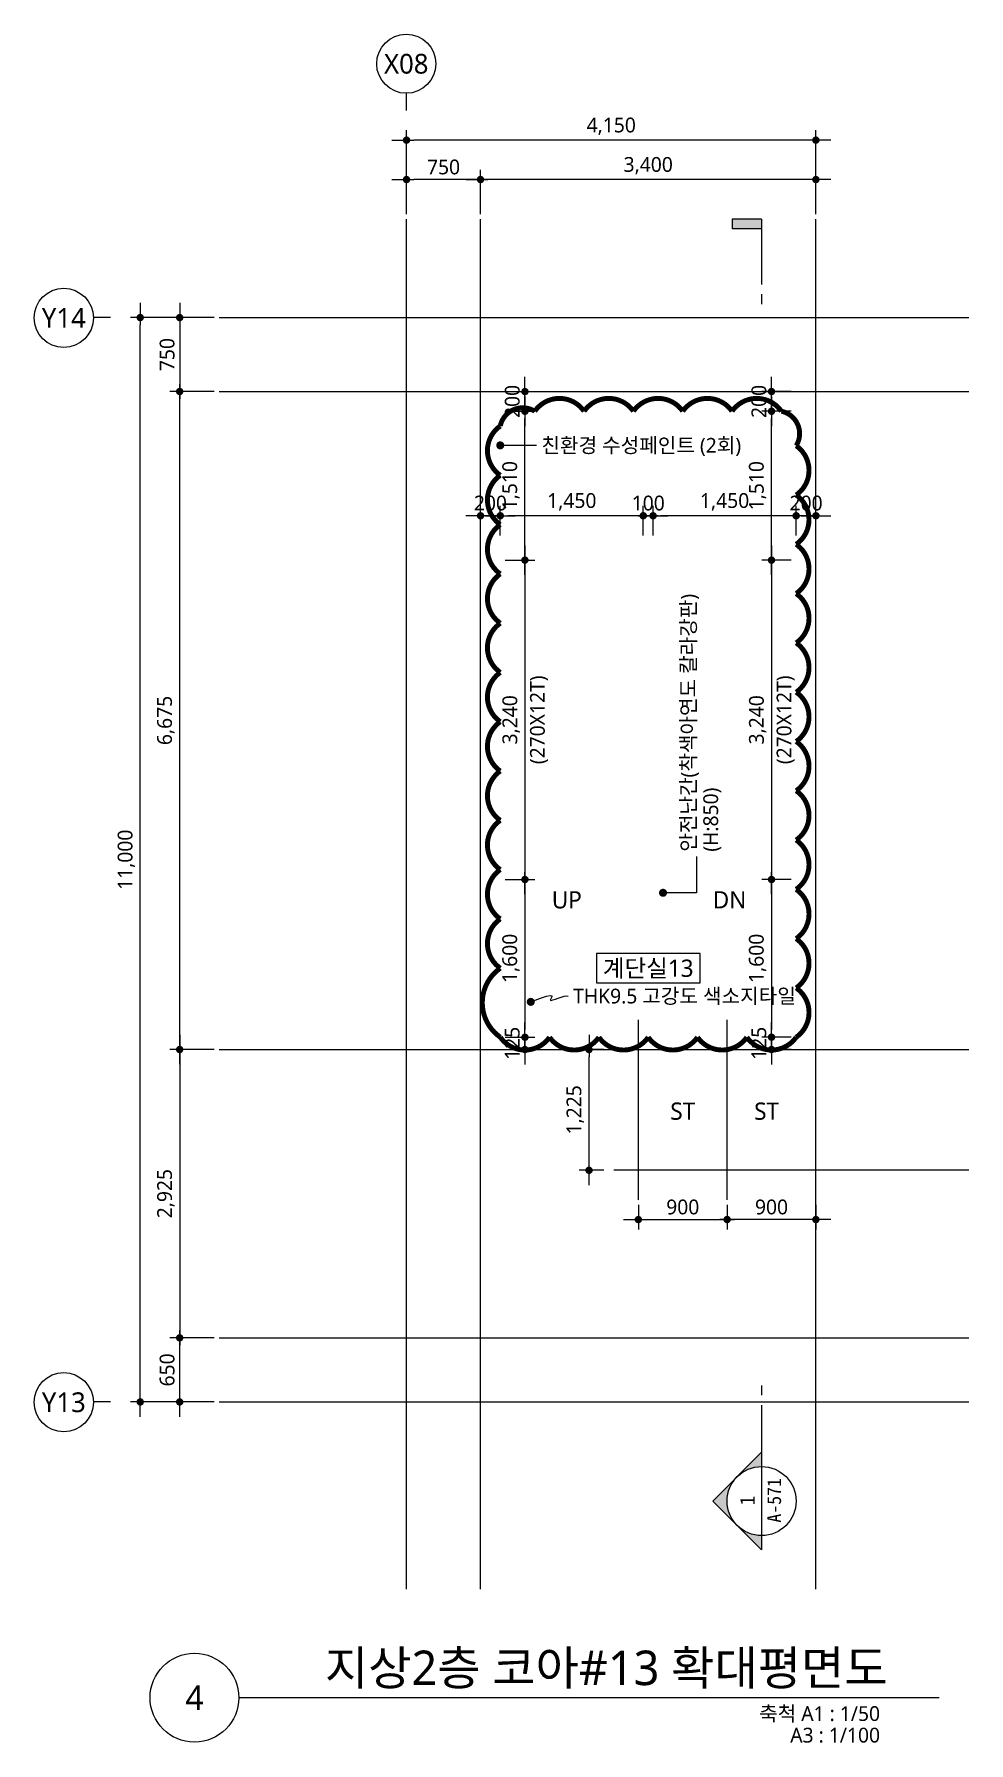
# Model space of a CAD drawing. Header units: millimetres. Extents: x 1467181 to 1720354, y 836037 to 895281.
# Drawn here: x 1509681 to 1519156, y 875511 to 892844 of the extents above; entities that cross this region are included whole.
import ezdxf
from ezdxf.enums import TextEntityAlignment as Align

# ---------------------------------------------------------------- set-up
doc = ezdxf.new("R2010")
doc.units = ezdxf.units.MM
doc.header["$MEASUREMENT"] = 0
doc.linetypes.add('CEN', pattern=[62, 60, -1, 0, -1])
doc.layers.get('0').update_dxf_attribs({"linetype": 'CONTINUOUS'})
for name, color, linetype, lineweight in [('A-AXIS-BUBL', 7, 'CONTINUOUS', 25), ('A-CNTL', 1, 'CEN', 15), ('A-DIMS', 7, 'CONTINUOUS', 25), ('A-MKXS-LEAD', 7, 'CONTINUOUS', 25), ('A-MKXS-MAK1', 3, 'CONTINUOUS', 25), ('A-MKXS-TEXT1', 3, 'CONTINUOUS', 25), ('A-MKXS-TEXT2', 7, 'CONTINUOUS', 25), ('A-MKXX-NAME', 3, 'CONTINUOUS', 25), ('A-MKXX-SYMB', 7, 'CONTINUOUS', 25), ('A-XXXX-SYMB', 7, 'CONTINUOUS', 25), ('A-XXXX-TXT1', 3, 'CONTINUOUS', 25), ('A-XXXX-TXT2', 3, 'CONTINUOUS', 25), ('REV-202205', 20, 'CONTINUOUS', 25)]:
    doc.layers.add(name, color=color, linetype=linetype, lineweight=lineweight)
doc.styles.add('HY울릉도L', font='')
doc.styles.add('돋움체', font='')
doc.styles.add('맑은고딕', font='malgun.ttf')
doc.styles.get('HY울릉도L').set_extended_font_data('HYwulM')
doc.styles.get('돋움체').set_extended_font_data('DotumChe')
doc.dimstyles.new('CDIM', dxfattribs={"dimtxt": 3, "dimasz": 1.5, "dimexe": 2, "dimexo": 1, "dimgap": 1, "dimtad": 1, "dimdec": 0, "dimrnd": 0.5, "dimzin": 0, "dimdsep": 32, "dimlunit": 6, "dimtxsty": 'HY울릉도L', "dimblk1": '_CIDOT', "dimblk2": '_CIDOT', "dimsah": 1, "dimcen": 5.5, "dimclrd": 2, "dimclre": 2, "dimclrt": 7, "dimadec": 0, "dimazin": 0, "dimtfac": 1, "dimtdec": 0, "dimtix": 1, "dimtmove": 2, "dimatfit": 1, "dimldrblk": '_CIDOT', "dimfxl": 1, "dimtolj": 1, "dimtzin": 0, "dimlwd": -1, "dimarcsym": 0})

msp = doc.modelspace()

# ---------------------------------------------------------------- texts
at = {"layer": 'A-MKXS-TEXT1', "style": '맑은고딕'}
for s, p in [('친환경 수성페인트 (2회)', (1514822.9, 888673.4)), ('THK9.5 고강도 색소지타일', (1515144.9, 883086.9))]:
    msp.add_text(s, height=150, dxfattribs=at).set_placement(p, align=Align.MIDDLE_LEFT)
for s, p in [('안전난간(착색아연도 칼라강판)', (1516311.8, 884551.4)), ('(H:850)', (1516539.3, 884551.4))]:
    msp.add_text(s, height=150, rotation=90, dxfattribs=at).set_placement(p, align=Align.MIDDLE_LEFT)
at = {"layer": 'A-MKXX-NAME', "style": '맑은고딕'}
for s, p in [('UP', (1515080.5, 884063.2)), ('DN', (1516730.5, 884063.2)), ('계단실13', (1515905.7, 883369.4)), ('ST', (1516255.7, 881919.4)), ('ST', (1517105.7, 881919.4))]:
    msp.add_text(s, height=175, dxfattribs=at).set_placement(p, align=Align.MIDDLE_CENTER)
at = {"layer": 'A-XXXX-TXT1', "style": '맑은고딕'}
msp.add_text('지상2층 코아#13 확대평면도', height=350, dxfattribs=at).set_placement((1518333.7, 875992), align=Align.BOTTOM_RIGHT)
msp.add_text('4', height=250, dxfattribs=at).set_placement((1511305.7, 875969.4), align=Align.MIDDLE)
for s, p in [('축척 A1 : 1/50', (1518255.9, 875883.2)), ('A3 : 1/100', (1518255.9, 875664.3))]:
    msp.add_text(s, height=150, dxfattribs=at).set_placement(p, align=Align.TOP_RIGHT)

# ---------------------------------------------------------------- blocks, each defined once
blk = doc.blocks.new('_CIDOT')
at = {"color": 0, "linetype": 'ByBlock'}
blk.add_line((2, 0), (-1, 0), dxfattribs=at)
at = {"color": 0, "linetype": 'ByBlock', "const_width": 0.5}
blk.add_lwpolyline([(-0.25, 0, 1), (0.25, 0, 1)], format="xyb", close=True, dxfattribs=at)
blk = doc.blocks.new('*D129')
at = {"layer": 'A-DIMS', "lineweight": -2, "transparency": 16777216}
for p, q in [((750, 12050), (750, 12500)), ((4150, 12050), (4150, 12500))]:
    blk.add_line(p, q, dxfattribs=at)
at = {"layer": 'A-DIMS', "transparency": 16777216}
blk.add_line((4075, 12400), (825, 12400), dxfattribs=at)
at = {"layer": 'A-DIMS', "transparency": 16777216, "xscale": 75, "yscale": 75, "zscale": 75, "rotation": 180}
blk.add_blockref('_CIDOT', (750, 12400), dxfattribs=at)
at = {"layer": 'A-DIMS', "transparency": 16777216, "xscale": 75, "yscale": 75, "zscale": 75}
blk.add_blockref('_CIDOT', (4150, 12400), dxfattribs=at)
at = {"layer": 'A-DIMS', "color": 3, "transparency": 16777216, "insert": (2450, 12540), "char_height": 150, "attachment_point": 5, "style": '맑은고딕'}
blk.add_mtext('\\A1;3,400', dxfattribs=at)
blk = doc.blocks.new('*D130')
at = {"layer": 'A-DIMS', "lineweight": -2, "transparency": 16777216}
for p, q in [((-1950, 10250), (-2400, 10250)), ((-1950, 3575), (-2400, 3575))]:
    blk.add_line(p, q, dxfattribs=at)
at = {"layer": 'A-DIMS', "transparency": 16777216}
blk.add_line((-2300, 3650), (-2300, 10175), dxfattribs=at)
at = {"layer": 'A-DIMS', "transparency": 16777216, "xscale": 75, "yscale": 75, "zscale": 75}
for p, rotation in [((-2300, 10250), 90), ((-2300, 3575), 270)]:
    blk.add_blockref('_CIDOT', p, dxfattribs=dict(at, rotation=rotation))
at = {"layer": 'A-DIMS', "color": 3, "transparency": 16777216, "insert": (-2440, 6913), "char_height": 150, "attachment_point": 5, "rotation": 90, "style": '맑은고딕'}
blk.add_mtext('\\A1;6,675', dxfattribs=at)
blk = doc.blocks.new('*D131')
at = {"layer": 'A-DIMS', "lineweight": -2, "transparency": 16777216}
for p, q in [((0, 12050), (0, 12500)), ((750, 12050), (750, 12500))]:
    blk.add_line(p, q, dxfattribs=at)
at = {"layer": 'A-DIMS', "transparency": 16777216}
blk.add_line((675, 12400), (75, 12400), dxfattribs=at)
at = {"layer": 'A-DIMS', "transparency": 16777216, "xscale": 75, "yscale": 75, "zscale": 75, "rotation": 180}
blk.add_blockref('_CIDOT', (0, 12400), dxfattribs=at)
at = {"layer": 'A-DIMS', "transparency": 16777216, "xscale": 75, "yscale": 75, "zscale": 75}
blk.add_blockref('_CIDOT', (750, 12400), dxfattribs=at)
at = {"layer": 'A-DIMS', "color": 3, "transparency": 16777216, "insert": (375, 12527), "char_height": 150, "attachment_point": 5, "style": '맑은고딕'}
blk.add_mtext('\\A1;750', dxfattribs=at)
blk = doc.blocks.new('*D132')
at = {"layer": 'A-DIMS', "lineweight": -2, "transparency": 16777216}
for p, q in [((0, 12050), (0, 12900)), ((4150, 12050), (4150, 12900))]:
    blk.add_line(p, q, dxfattribs=at)
at = {"layer": 'A-DIMS', "transparency": 16777216}
blk.add_line((4075, 12800), (75, 12800), dxfattribs=at)
at = {"layer": 'A-DIMS', "transparency": 16777216, "xscale": 75, "yscale": 75, "zscale": 75, "rotation": 180}
blk.add_blockref('_CIDOT', (0, 12800), dxfattribs=at)
at = {"layer": 'A-DIMS', "transparency": 16777216, "xscale": 75, "yscale": 75, "zscale": 75}
blk.add_blockref('_CIDOT', (4150, 12800), dxfattribs=at)
at = {"layer": 'A-DIMS', "color": 3, "transparency": 16777216, "insert": (2075, 12940), "char_height": 150, "attachment_point": 5, "style": '맑은고딕'}
blk.add_mtext('\\A1;4,150', dxfattribs=at)
blk = doc.blocks.new('*D133')
at = {"layer": 'A-DIMS', "lineweight": -2, "transparency": 16777216}
for p, q in [((-1950, 11000), (-2800, 11000)), ((-1950, 0), (-2800, 0))]:
    blk.add_line(p, q, dxfattribs=at)
at = {"layer": 'A-DIMS', "transparency": 16777216}
blk.add_line((-2700, 75), (-2700, 10925), dxfattribs=at)
at = {"layer": 'A-DIMS', "transparency": 16777216, "xscale": 75, "yscale": 75, "zscale": 75}
for p, rotation in [((-2700, 11000), 90), ((-2700, 0), 270)]:
    blk.add_blockref('_CIDOT', p, dxfattribs=dict(at, rotation=rotation))
at = {"layer": 'A-DIMS', "color": 3, "transparency": 16777216, "insert": (-2840, 5500), "char_height": 150, "attachment_point": 5, "rotation": 90, "style": '맑은고딕'}
blk.add_mtext('\\A1;11,000', dxfattribs=at)
blk = doc.blocks.new('*D134')
at = {"layer": 'A-DIMS', "lineweight": -2, "transparency": 16777216}
for p, q in [((-1950, 11000), (-2400, 11000)), ((-1950, 10250), (-2400, 10250))]:
    blk.add_line(p, q, dxfattribs=at)
at = {"layer": 'A-DIMS', "transparency": 16777216}
blk.add_line((-2300, 10925), (-2300, 10325), dxfattribs=at)
at = {"layer": 'A-DIMS', "transparency": 16777216, "xscale": 75, "yscale": 75, "zscale": 75}
for p, rotation in [((-2300, 11000), 90), ((-2300, 10250), 270)]:
    blk.add_blockref('_CIDOT', p, dxfattribs=dict(at, rotation=rotation))
at = {"layer": 'A-DIMS', "color": 3, "transparency": 16777216, "insert": (-2427, 10625), "char_height": 150, "attachment_point": 5, "rotation": 90, "style": '맑은고딕'}
blk.add_mtext('\\A1;750', dxfattribs=at)
blk = doc.blocks.new('*D135')
at = {"layer": 'A-DIMS', "lineweight": -2, "transparency": 16777216}
for p, q in [((-1950, 3575), (-2400, 3575)), ((-1950, 650), (-2400, 650))]:
    blk.add_line(p, q, dxfattribs=at)
at = {"layer": 'A-DIMS', "transparency": 16777216}
blk.add_line((-2300, 3500), (-2300, 725), dxfattribs=at)
at = {"layer": 'A-DIMS', "transparency": 16777216, "xscale": 75, "yscale": 75, "zscale": 75}
for p, rotation in [((-2300, 3575), 90), ((-2300, 650), 270)]:
    blk.add_blockref('_CIDOT', p, dxfattribs=dict(at, rotation=rotation))
at = {"layer": 'A-DIMS', "color": 3, "transparency": 16777216, "insert": (-2440, 2113), "char_height": 150, "attachment_point": 5, "rotation": 90, "style": '맑은고딕'}
blk.add_mtext('\\A1;2,925', dxfattribs=at)
blk = doc.blocks.new('*D136')
at = {"layer": 'A-DIMS', "lineweight": -2, "transparency": 16777216}
for p, q in [((2350, 2000), (2350, 1750)), ((3250, 2000), (3250, 1750))]:
    blk.add_line(p, q, dxfattribs=at)
at = {"layer": 'A-DIMS', "transparency": 16777216}
blk.add_line((2425, 1850), (3175, 1850), dxfattribs=at)
at = {"layer": 'A-DIMS', "transparency": 16777216, "xscale": 75, "yscale": 75, "zscale": 75, "rotation": 180}
blk.add_blockref('_CIDOT', (2350, 1850), dxfattribs=at)
at = {"layer": 'A-DIMS', "transparency": 16777216, "xscale": 75, "yscale": 75, "zscale": 75}
blk.add_blockref('_CIDOT', (3250, 1850), dxfattribs=at)
at = {"layer": 'A-DIMS', "color": 3, "transparency": 16777216, "insert": (2800, 1977), "char_height": 150, "attachment_point": 5, "style": '맑은고딕'}
blk.add_mtext('\\A1;900', dxfattribs=at)
blk = doc.blocks.new('*D137')
at = {"layer": 'A-DIMS', "lineweight": -2, "transparency": 16777216}
for p, q in [((3250, 2000), (3250, 1750)), ((4150, 2000), (4150, 1750))]:
    blk.add_line(p, q, dxfattribs=at)
at = {"layer": 'A-DIMS', "transparency": 16777216}
blk.add_line((4075, 1850), (3325, 1850), dxfattribs=at)
at = {"layer": 'A-DIMS', "transparency": 16777216, "xscale": 75, "yscale": 75, "zscale": 75, "rotation": 180}
blk.add_blockref('_CIDOT', (3250, 1850), dxfattribs=at)
at = {"layer": 'A-DIMS', "transparency": 16777216, "xscale": 75, "yscale": 75, "zscale": 75}
blk.add_blockref('_CIDOT', (4150, 1850), dxfattribs=at)
at = {"layer": 'A-DIMS', "color": 3, "transparency": 16777216, "insert": (3700, 1977), "char_height": 150, "attachment_point": 5, "style": '맑은고딕'}
blk.add_mtext('\\A1;900', dxfattribs=at)
blk = doc.blocks.new('*D138')
at = {"layer": 'A-DIMS', "lineweight": -2, "transparency": 16777216}
for p, q in [((2000, 3575), (1750, 3575)), ((2000, 2350), (1750, 2350))]:
    blk.add_line(p, q, dxfattribs=at)
at = {"layer": 'A-DIMS', "transparency": 16777216}
blk.add_line((1850, 2425), (1850, 3500), dxfattribs=at)
at = {"layer": 'A-DIMS', "transparency": 16777216, "xscale": 75, "yscale": 75, "zscale": 75}
for p, rotation in [((1850, 3575), 90), ((1850, 2350), 270)]:
    blk.add_blockref('_CIDOT', p, dxfattribs=dict(at, rotation=rotation))
at = {"layer": 'A-DIMS', "color": 3, "transparency": 16777216, "insert": (1710, 2963), "char_height": 150, "attachment_point": 5, "rotation": 90, "style": '맑은고딕'}
blk.add_mtext('\\A1;1,225', dxfattribs=at)
blk = doc.blocks.new('*D139')
at = {"layer": 'A-DIMS', "lineweight": -2, "transparency": 16777216}
for p, q in [((-1950, 650), (-2400, 650)), ((-1950, 0), (-2400, 0))]:
    blk.add_line(p, q, dxfattribs=at)
at = {"layer": 'A-DIMS', "transparency": 16777216}
blk.add_line((-2300, 75), (-2300, 575), dxfattribs=at)
at = {"layer": 'A-DIMS', "transparency": 16777216, "xscale": 75, "yscale": 75, "zscale": 75}
for p, rotation in [((-2300, 650), 90), ((-2300, 0), 270)]:
    blk.add_blockref('_CIDOT', p, dxfattribs=dict(at, rotation=rotation))
at = {"layer": 'A-DIMS', "color": 3, "transparency": 16777216, "insert": (-2427, 325), "char_height": 150, "attachment_point": 5, "rotation": 90, "style": '맑은고딕'}
blk.add_mtext('\\A1;650', dxfattribs=at)
blk = doc.blocks.new('CORE 7- 단면')
at = {"layer": 'A-MKXS-MAK1'}
blk.add_hatch(color=256, dxfattribs=at).paths.add_polyline_path([(22637, 12898), (22637, 12998), (22937, 12998), (22937, 12898)])
h = blk.add_hatch(color=256, dxfattribs=at)
h.paths.add_polyline_path([(22442, -7), (22690, 241, 0.414214), (22690, -254)])
h.paths.add_polyline_path([(22690, 241), (22937, 488), (22937, 343, 0.198912)])
h.paths.add_polyline_path([(22690, -254, 0.198912), (22937, -357), (22937, -502)])
for p, q in [((22637, 12998), (22637, 12898)), ((22937, 12998), (22637, 12998)), ((22937, 12898), (22637, 12898)), ((22937, 12998), (22937, 12335)), ((22937, 12235), (22937, 12135)), ((22937, 1166), (22937, 1066)), ((22937, 966), (22937, -502)), ((22937, 488), (22442, -7)), ((22937, -502), (22442, -7))]:
    blk.add_line(p, q, dxfattribs=at)
blk.add_circle((22937, -7), 350, dxfattribs=at)
at = {"layer": 'A-MKXS-TEXT2', "style": '돋움체'}
for s, height, p in [('A-571', 140, (23065, 0)), ('1', 150, (22793, -2))]:
    blk.add_text(s, height=height, rotation=90, dxfattribs=at).set_placement(p, align=Align.MIDDLE)
blk = doc.blocks.new('*D160')
at = {"layer": 'A-DIMS', "lineweight": -2, "transparency": 16777216}
for p, q in [((1517356, 887509), (1517056, 887509)), ((1517356, 884269), (1517056, 884269))]:
    blk.add_line(p, q, dxfattribs=at)
at = {"layer": 'A-DIMS', "transparency": 16777216}
blk.add_line((1517156, 887434), (1517156, 884344), dxfattribs=at)
at = {"layer": 'A-DIMS', "transparency": 16777216, "xscale": 75, "yscale": 75, "zscale": 75}
for p, rotation in [((1517156, 887509), 90), ((1517156, 884269), 270)]:
    blk.add_blockref('_CIDOT', p, dxfattribs=dict(at, rotation=rotation))
at = {"layer": 'A-DIMS', "color": 3, "transparency": 16777216, "char_height": 150, "attachment_point": 5, "rotation": 90, "style": '맑은고딕'}
for s, insert in [('\\A1;(270X12T)', (1517299, 885889)), ('\\A1;3,240', (1517016, 885889))]:
    blk.add_mtext(s, dxfattribs=dict(at, insert=insert))
blk = doc.blocks.new('*D161')
at = {"layer": 'A-DIMS', "lineweight": -2, "transparency": 16777216}
for p, q in [((1517356, 889019), (1517056, 889019)), ((1517356, 887509), (1517056, 887509))]:
    blk.add_line(p, q, dxfattribs=at)
at = {"layer": 'A-DIMS', "transparency": 16777216}
blk.add_line((1517156, 887584), (1517156, 888944), dxfattribs=at)
at = {"layer": 'A-DIMS', "transparency": 16777216, "xscale": 75, "yscale": 75, "zscale": 75}
for p, rotation in [((1517156, 889019), 90), ((1517156, 887509), 270)]:
    blk.add_blockref('_CIDOT', p, dxfattribs=dict(at, rotation=rotation))
at = {"layer": 'A-DIMS', "color": 3, "transparency": 16777216, "insert": (1517015, 888264), "char_height": 150, "attachment_point": 5, "rotation": 90, "style": '맑은고딕'}
blk.add_mtext('\\A1;1,510', dxfattribs=at)
blk = doc.blocks.new('*D162')
at = {"layer": 'A-DIMS', "lineweight": -2, "transparency": 16777216}
for p, q in [((1517356, 884269), (1517056, 884269)), ((1517356, 882669), (1517056, 882669))]:
    blk.add_line(p, q, dxfattribs=at)
at = {"layer": 'A-DIMS', "transparency": 16777216}
blk.add_line((1517156, 884194), (1517156, 882744), dxfattribs=at)
at = {"layer": 'A-DIMS', "transparency": 16777216, "xscale": 75, "yscale": 75, "zscale": 75}
for p, rotation in [((1517156, 884269), 90), ((1517156, 882669), 270)]:
    blk.add_blockref('_CIDOT', p, dxfattribs=dict(at, rotation=rotation))
at = {"layer": 'A-DIMS', "color": 3, "transparency": 16777216, "insert": (1517015, 883469), "char_height": 150, "attachment_point": 5, "rotation": 90, "style": '맑은고딕'}
blk.add_mtext('\\A1;1,600', dxfattribs=at)
blk = doc.blocks.new('*D163')
at = {"layer": 'A-DIMS', "transparency": 16777216}
for p, q in [((1517156, 882744), (1517156, 882819)), ((1517156, 882669), (1517156, 882544)), ((1517156, 882469), (1517156, 882394))]:
    blk.add_line(p, q, dxfattribs=at)
at = {"layer": 'A-DIMS', "lineweight": -2, "transparency": 16777216}
for p, q in [((1517356, 882669), (1517056, 882669)), ((1517356, 882544), (1517056, 882544))]:
    blk.add_line(p, q, dxfattribs=at)
at = {"layer": 'A-DIMS', "transparency": 16777216, "xscale": 75, "yscale": 75, "zscale": 75}
for p, rotation in [((1517156, 882669), 270), ((1517156, 882544), 90)]:
    blk.add_blockref('_CIDOT', p, dxfattribs=dict(at, rotation=rotation))
at = {"layer": 'A-DIMS', "color": 3, "transparency": 16777216, "insert": (1517028, 882607), "char_height": 150, "attachment_point": 5, "rotation": 90, "style": '맑은고딕'}
blk.add_mtext('\\A1;125', dxfattribs=at)
blk = doc.blocks.new('*D164')
at = {"layer": 'A-DIMS', "transparency": 16777216}
for p, q in [((1517156, 889294), (1517156, 889369)), ((1517156, 889019), (1517156, 889219)), ((1517156, 888944), (1517156, 888869))]:
    blk.add_line(p, q, dxfattribs=at)
at = {"layer": 'A-DIMS', "lineweight": -2, "transparency": 16777216}
for p, q in [((1517356, 889219), (1517056, 889219)), ((1517356, 889019), (1517056, 889019))]:
    blk.add_line(p, q, dxfattribs=at)
at = {"layer": 'A-DIMS', "transparency": 16777216, "xscale": 75, "yscale": 75, "zscale": 75}
for p, rotation in [((1517156, 889219), 270), ((1517156, 889019), 90)]:
    blk.add_blockref('_CIDOT', p, dxfattribs=dict(at, rotation=rotation))
at = {"layer": 'A-DIMS', "color": 3, "transparency": 16777216, "insert": (1517028, 889119), "char_height": 150, "attachment_point": 5, "rotation": 90, "style": '맑은고딕'}
blk.add_mtext('\\A1;200', dxfattribs=at)
blk = doc.blocks.new('*D165')
at = {"layer": 'A-DIMS', "lineweight": -2, "transparency": 16777216}
for p, q in [((1515955, 887759), (1515955, 888059)), ((1517405, 887759), (1517405, 888059))]:
    blk.add_line(p, q, dxfattribs=at)
at = {"layer": 'A-DIMS', "transparency": 16777216}
blk.add_line((1517330, 887959), (1516030, 887959), dxfattribs=at)
at = {"layer": 'A-DIMS', "transparency": 16777216, "xscale": 75, "yscale": 75, "zscale": 75, "rotation": 180}
blk.add_blockref('_CIDOT', (1515955, 887959), dxfattribs=at)
at = {"layer": 'A-DIMS', "transparency": 16777216, "xscale": 75, "yscale": 75, "zscale": 75}
blk.add_blockref('_CIDOT', (1517405, 887959), dxfattribs=at)
at = {"layer": 'A-DIMS', "color": 3, "transparency": 16777216, "insert": (1516680, 888100), "char_height": 150, "attachment_point": 5, "style": '맑은고딕'}
blk.add_mtext('\\A1;1,450', dxfattribs=at)
blk = doc.blocks.new('*D166')
at = {"layer": 'A-DIMS', "lineweight": -2, "transparency": 16777216}
for p, q in [((1517406, 887759), (1517406, 888059)), ((1517606, 887759), (1517606, 888059))]:
    blk.add_line(p, q, dxfattribs=at)
at = {"layer": 'A-DIMS', "transparency": 16777216}
for p, q in [((1517331, 887959), (1517256, 887959)), ((1517606, 887959), (1517406, 887959)), ((1517681, 887959), (1517756, 887959))]:
    blk.add_line(p, q, dxfattribs=at)
at = {"layer": 'A-DIMS', "transparency": 16777216, "xscale": 75, "yscale": 75, "zscale": 75}
blk.add_blockref('_CIDOT', (1517406, 887959), dxfattribs=at)
at = {"layer": 'A-DIMS', "transparency": 16777216, "xscale": 75, "yscale": 75, "zscale": 75, "rotation": 180}
blk.add_blockref('_CIDOT', (1517606, 887959), dxfattribs=at)
at = {"layer": 'A-DIMS', "color": 3, "transparency": 16777216, "insert": (1517506, 888087), "char_height": 150, "attachment_point": 5, "style": '맑은고딕'}
blk.add_mtext('\\A1;200', dxfattribs=at)
blk = doc.blocks.new('*D167')
at = {"layer": 'A-DIMS', "lineweight": -2, "transparency": 16777216}
for p, q in [((1514406, 887759), (1514406, 888059)), ((1515855, 887759), (1515855, 888059))]:
    blk.add_line(p, q, dxfattribs=at)
at = {"layer": 'A-DIMS', "transparency": 16777216}
blk.add_line((1515780, 887959), (1514481, 887959), dxfattribs=at)
at = {"layer": 'A-DIMS', "transparency": 16777216, "xscale": 75, "yscale": 75, "zscale": 75, "rotation": 180}
blk.add_blockref('_CIDOT', (1514406, 887959), dxfattribs=at)
at = {"layer": 'A-DIMS', "transparency": 16777216, "xscale": 75, "yscale": 75, "zscale": 75}
blk.add_blockref('_CIDOT', (1515855, 887959), dxfattribs=at)
at = {"layer": 'A-DIMS', "color": 3, "transparency": 16777216, "insert": (1515131, 888100), "char_height": 150, "attachment_point": 5, "style": '맑은고딕'}
blk.add_mtext('\\A1;1,450', dxfattribs=at)
blk = doc.blocks.new('*D168')
at = {"layer": 'A-DIMS', "lineweight": -2, "transparency": 16777216}
for p, q in [((1515856, 887759), (1515856, 888059)), ((1515955, 887759), (1515955, 888059))]:
    blk.add_line(p, q, dxfattribs=at)
at = {"layer": 'A-DIMS', "transparency": 16777216}
for p, q in [((1515781, 887959), (1515706, 887959)), ((1515955, 887959), (1515856, 887959)), ((1516030, 887959), (1516105, 887959))]:
    blk.add_line(p, q, dxfattribs=at)
at = {"layer": 'A-DIMS', "transparency": 16777216, "xscale": 75, "yscale": 75, "zscale": 75}
blk.add_blockref('_CIDOT', (1515856, 887959), dxfattribs=at)
at = {"layer": 'A-DIMS', "transparency": 16777216, "xscale": 75, "yscale": 75, "zscale": 75, "rotation": 180}
blk.add_blockref('_CIDOT', (1515955, 887959), dxfattribs=at)
at = {"layer": 'A-DIMS', "color": 3, "transparency": 16777216, "insert": (1515906, 888087), "char_height": 150, "attachment_point": 5, "style": '맑은고딕'}
blk.add_mtext('\\A1;100', dxfattribs=at)
blk = doc.blocks.new('*D169')
at = {"layer": 'A-DIMS', "lineweight": -2, "transparency": 16777216}
for p, q in [((1514206, 887759), (1514206, 888059)), ((1514406, 887759), (1514406, 888059))]:
    blk.add_line(p, q, dxfattribs=at)
at = {"layer": 'A-DIMS', "transparency": 16777216}
for p, q in [((1514131, 887959), (1514056, 887959)), ((1514406, 887959), (1514206, 887959)), ((1514481, 887959), (1514556, 887959))]:
    blk.add_line(p, q, dxfattribs=at)
at = {"layer": 'A-DIMS', "transparency": 16777216, "xscale": 75, "yscale": 75, "zscale": 75}
blk.add_blockref('_CIDOT', (1514206, 887959), dxfattribs=at)
at = {"layer": 'A-DIMS', "transparency": 16777216, "xscale": 75, "yscale": 75, "zscale": 75, "rotation": 180}
blk.add_blockref('_CIDOT', (1514406, 887959), dxfattribs=at)
at = {"layer": 'A-DIMS', "color": 3, "transparency": 16777216, "insert": (1514306, 888087), "char_height": 150, "attachment_point": 5, "style": '맑은고딕'}
blk.add_mtext('\\A1;200', dxfattribs=at)
blk = doc.blocks.new('*D170')
at = {"layer": 'A-DIMS', "lineweight": -2, "transparency": 16777216}
for p, q in [((1514456, 887509), (1514756, 887509)), ((1514456, 884269), (1514756, 884269))]:
    blk.add_line(p, q, dxfattribs=at)
at = {"layer": 'A-DIMS', "transparency": 16777216}
blk.add_line((1514656, 887434), (1514656, 884344), dxfattribs=at)
at = {"layer": 'A-DIMS', "transparency": 16777216, "xscale": 75, "yscale": 75, "zscale": 75}
for p, rotation in [((1514656, 887509), 90), ((1514656, 884269), 270)]:
    blk.add_blockref('_CIDOT', p, dxfattribs=dict(at, rotation=rotation))
at = {"layer": 'A-DIMS', "color": 3, "transparency": 16777216, "char_height": 150, "attachment_point": 5, "rotation": 90, "style": '맑은고딕'}
for s, insert in [('\\A1;(270X12T)', (1514799, 885889)), ('\\A1;3,240', (1514516, 885889))]:
    blk.add_mtext(s, dxfattribs=dict(at, insert=insert))
blk = doc.blocks.new('*D171')
at = {"layer": 'A-DIMS', "lineweight": -2, "transparency": 16777216}
for p, q in [((1514456, 889019), (1514756, 889019)), ((1514456, 887509), (1514756, 887509))]:
    blk.add_line(p, q, dxfattribs=at)
at = {"layer": 'A-DIMS', "transparency": 16777216}
blk.add_line((1514656, 887584), (1514656, 888944), dxfattribs=at)
at = {"layer": 'A-DIMS', "transparency": 16777216, "xscale": 75, "yscale": 75, "zscale": 75}
for p, rotation in [((1514656, 889019), 90), ((1514656, 887509), 270)]:
    blk.add_blockref('_CIDOT', p, dxfattribs=dict(at, rotation=rotation))
at = {"layer": 'A-DIMS', "color": 3, "transparency": 16777216, "insert": (1514515, 888264), "char_height": 150, "attachment_point": 5, "rotation": 90, "style": '맑은고딕'}
blk.add_mtext('\\A1;1,510', dxfattribs=at)
blk = doc.blocks.new('*D172')
at = {"layer": 'A-DIMS', "lineweight": -2, "transparency": 16777216}
for p, q in [((1514456, 884269), (1514756, 884269)), ((1514456, 882669), (1514756, 882669))]:
    blk.add_line(p, q, dxfattribs=at)
at = {"layer": 'A-DIMS', "transparency": 16777216}
blk.add_line((1514656, 884194), (1514656, 882744), dxfattribs=at)
at = {"layer": 'A-DIMS', "transparency": 16777216, "xscale": 75, "yscale": 75, "zscale": 75}
for p, rotation in [((1514656, 884269), 90), ((1514656, 882669), 270)]:
    blk.add_blockref('_CIDOT', p, dxfattribs=dict(at, rotation=rotation))
at = {"layer": 'A-DIMS', "color": 3, "transparency": 16777216, "insert": (1514515, 883469), "char_height": 150, "attachment_point": 5, "rotation": 90, "style": '맑은고딕'}
blk.add_mtext('\\A1;1,600', dxfattribs=at)
blk = doc.blocks.new('*D173')
at = {"layer": 'A-DIMS', "transparency": 16777216}
for p, q in [((1514656, 882744), (1514656, 882819)), ((1514656, 882669), (1514656, 882544)), ((1514656, 882469), (1514656, 882394))]:
    blk.add_line(p, q, dxfattribs=at)
at = {"layer": 'A-DIMS', "lineweight": -2, "transparency": 16777216}
for p, q in [((1514456, 882669), (1514756, 882669)), ((1514456, 882544), (1514756, 882544))]:
    blk.add_line(p, q, dxfattribs=at)
at = {"layer": 'A-DIMS', "transparency": 16777216, "xscale": 75, "yscale": 75, "zscale": 75}
for p, rotation in [((1514656, 882669), 270), ((1514656, 882544), 90)]:
    blk.add_blockref('_CIDOT', p, dxfattribs=dict(at, rotation=rotation))
at = {"layer": 'A-DIMS', "color": 3, "transparency": 16777216, "insert": (1514528, 882607), "char_height": 150, "attachment_point": 5, "rotation": 90, "style": '맑은고딕'}
blk.add_mtext('\\A1;125', dxfattribs=at)
blk = doc.blocks.new('*D174')
at = {"layer": 'A-DIMS', "transparency": 16777216}
for p, q in [((1514656, 889294), (1514656, 889369)), ((1514656, 889019), (1514656, 889219)), ((1514656, 888944), (1514656, 888869))]:
    blk.add_line(p, q, dxfattribs=at)
at = {"layer": 'A-DIMS', "lineweight": -2, "transparency": 16777216}
for p, q in [((1514456, 889219), (1514756, 889219)), ((1514456, 889019), (1514756, 889019))]:
    blk.add_line(p, q, dxfattribs=at)
at = {"layer": 'A-DIMS', "transparency": 16777216, "xscale": 75, "yscale": 75, "zscale": 75}
for p, rotation in [((1514656, 889219), 270), ((1514656, 889019), 90)]:
    blk.add_blockref('_CIDOT', p, dxfattribs=dict(at, rotation=rotation))
at = {"layer": 'A-DIMS', "color": 3, "transparency": 16777216, "insert": (1514528, 889119), "char_height": 150, "attachment_point": 5, "rotation": 90, "style": '맑은고딕'}
blk.add_mtext('\\A1;200', dxfattribs=at)
blk = doc.blocks.new('CORE7_GRID')
at = {"layer": 'A-AXIS-BUBL', "ltscale": 0.2}
for p, q in [((0, 13100), (0, 13275)), ((-3000, 11000), (-3175, 11000)), ((-3000, 0), (-3175, 0))]:
    blk.add_line(p, q, dxfattribs=at)
for centre in [(-2.9, 13575), (-3475, 10997.1), (-3475, -2.9)]:
    blk.add_circle(centre, 300, dxfattribs=at)
at = {"layer": 'A-CNTL'}
for p, q in [((0, -1900), (0, 12000)), ((750, -1900), (750, 12000)), ((4150, -1900), (4150, 12000)), ((-1900, 11000), (5700, 11000)), ((-1900, 10250), (5700, 10250)), ((2350, 2050), (2350, 3875)), ((3250, 2050), (3250, 3875)), ((-1900, 3575), (5700, 3575)), ((5700, 2350), (2100, 2350)), ((-1900, 650), (5700, 650)), ((-1900, 0), (5700, 0))]:
    blk.add_line(p, q, dxfattribs=at)
at = {"layer": 'A-XXXX-TXT2', "ltscale": 0.2, "style": '맑은고딕'}
for s, p in [('X08', (-2.9, 13575)), ('Y14', (-3475, 10997.1)), ('Y13', (-3475, -2.9))]:
    blk.add_text(s, height=200, dxfattribs=at).set_placement(p, align=Align.MIDDLE)
at = {"layer": 'A-DIMS'}
for base, p1, p2, angle, picture, middle in [((0, 12800), (4150, 12000), (0, 12000), 180, '*D132', (2075, 12940.5)), ((0, 12400), (750, 12000), (0, 12000), 180, '*D131', (375, 12527.5)), ((750, 12400), (4150, 12000), (750, 12000), 180, '*D129', (2450, 12540.1)), ((-2700, 11000), (-1900, 0), (-1900, 11000), 270, '*D133', (-2840.5, 5500)), ((-2300, 10250), (-1900, 11000), (-1900, 10250), 90, '*D134', (-2427.5, 10625)), ((-2300, 10250), (-1900, 3575), (-1900, 10250), 270, '*D130', (-2440.1, 6912.5)), ((-2300, 650), (-1900, 3575), (-1900, 650), 90, '*D135', (-2440.1, 2112.5)), ((1850, 3575), (2050, 2350), (2050, 3575), 90, '*D138', (1709.5, 2962.5)), ((3250, 1850), (4150, 2050), (3250, 2050), 180, '*D137', (3700, 1977.5)), ((-2300, 650), (-1900, 0), (-1900, 650), 270, '*D139', (-2427.5, 325))]:
    dim = blk.add_linear_dim(base=base, p1=p1, p2=p2, angle=angle, dimstyle='CDIM', override={"dimscale": 50, "dimtxsty": '맑은고딕', "dimclrd": 256, "dimclre": 256, "dimclrt": 3}, dxfattribs=at)
    dim.commit()
    dim.dimension.update_dxf_attribs({"geometry": picture, "text_midpoint": middle})
dim = blk.add_linear_dim(base=(3250, 1850), p1=(2350, 2050), p2=(3250, 2050), dimstyle='CDIM', override={"dimscale": 50, "dimtxsty": '맑은고딕', "dimclrd": 256, "dimclre": 256, "dimclrt": 3}, dxfattribs=at)
dim.commit()
dim.dimension.update_dxf_attribs({"geometry": '*D136', "text_midpoint": (2800, 1977.5)})

# ---------------------------------------------------------------- dimensions: what is measured, and where the dimension line sits
at = {"layer": 'A-DIMS'}
for base, p1, p2, picture, middle in [((1514655.7, 889219.4), (1514405.7, 889019.4), (1514405.7, 889219.4), '*D174', (1514528.2, 889119.4)), ((1517155.7, 889219.4), (1517405.7, 889019.4), (1517405.7, 889219.4), '*D164', (1517028.2, 889119.4)), ((1514655.7, 889019.4), (1514405.7, 887509.4), (1514405.7, 889019.4), '*D171', (1514515.3, 888264.4)), ((1517155.7, 889019.4), (1517405.7, 887509.4), (1517405.7, 889019.4), '*D161', (1517015.2, 888264.4))]:
    dim = msp.add_linear_dim(base=base, p1=p1, p2=p2, angle=90, dimstyle='CDIM', override={"dimscale": 50, "dimtxsty": '맑은고딕', "dimclrd": 256, "dimclre": 256, "dimclrt": 3}, dxfattribs=at)
    dim.commit()
    dim.dimension.update_dxf_attribs({"geometry": picture, "text_midpoint": middle})
for base, p1, p2, picture, middle in [((1514205.7, 887959.4), (1514405.7, 887709.4), (1514205.7, 887709.4), '*D169', (1514305.7, 888086.9)), ((1514405.7, 887959.4), (1515855.5, 887709.4), (1514405.7, 887709.4), '*D167', (1515130.6, 888099.8)), ((1515855.7, 887959.4), (1515955.5, 887709.4), (1515855.7, 887709.4), '*D168', (1515905.6, 888087.3)), ((1515955.5, 887959.4), (1517405.5, 887709.4), (1515955.5, 887709.4), '*D165', (1516680.5, 888099.8)), ((1517405.7, 887959.4), (1517605.7, 887709.4), (1517405.7, 887709.4), '*D166', (1517505.7, 888086.9))]:
    dim = msp.add_linear_dim(base=base, p1=p1, p2=p2, dimstyle='CDIM', override={"dimscale": 50, "dimtxsty": '맑은고딕', "dimclrd": 256, "dimclre": 256, "dimclrt": 3}, dxfattribs=at)
    dim.commit()
    dim.dimension.update_dxf_attribs({"geometry": picture, "text_midpoint": middle})
for base, p1, p2, text, picture, middle in [((1514655.7, 884269.4), (1514405.7, 887509.4), (1514405.7, 884269.4), '<>\\X(270X12T)', '*D170', (1514655.7, 885889.4)), ((1517155.7, 884269.4), (1517405.7, 887509.4), (1517405.7, 884269.4), '<>\\X(270X12T)', '*D160', (1517155.7, 885889.4)), ((1514655.7, 882669.4), (1514405.7, 884269.4), (1514405.7, 882669.4), '<>\\X', '*D172', (1514655.7, 883469.4)), ((1517155.7, 882669.4), (1517405.7, 884269.4), (1517405.7, 882669.4), '<>\\X', '*D162', (1517155.7, 883469.4)), ((1514655.7, 882544.4), (1514405.7, 882669.4), (1514405.7, 882544.4), '<>\\X', '*D173', (1514655.7, 882606.9)), ((1517155.7, 882544.4), (1517405.7, 882669.4), (1517405.7, 882544.4), '<>\\X', '*D163', (1517155.7, 882606.9))]:
    dim = msp.add_linear_dim(base=base, p1=p1, p2=p2, angle=90, text=text, dimstyle='CDIM', override={"dimscale": 50, "dimtxsty": '맑은고딕', "dimclrd": 256, "dimclre": 256, "dimclrt": 3}, dxfattribs=at)
    dim.commit()
    dim.dimension.update_dxf_attribs({"geometry": picture, "text_midpoint": middle})

# ---------------------------------------------------------------- linework, layer by layer
at = {"layer": 'A-MKXS-LEAD', "const_width": 40}
for points in [[(1514385.1, 888675.5, 1), (1514426.6, 888671.3, 1)], [(1516058, 884113.6, -1), (1516053.8, 884155.1, -1)], [(1514694.6, 883030.1, 1), (1514736.1, 883025.9, 1)]]:
    msp.add_lwpolyline(points, format="xyb", close=True, dxfattribs=at)
at = {"layer": 'A-MKXS-LEAD'}
for points in [[(1514772.9, 888673.4), (1514405.9, 888673.4), (1514405.9, 888673.4)], [(1516395.2, 884501.4), (1516395.2, 884134.4), (1516055.9, 884134.4)], [(1514714.5, 883027.7), (1514812.3, 883064.5), (1514876, 883084.4), (1514912.2, 883090.9), (1514927.6, 883087.4), (1514928.8, 883077.5), (1514922.3, 883064.7), (1514914.7, 883052.5), (1514912.8, 883044.4), (1514921.4, 883043.1), (1514939.6, 883047.5), (1514964.4, 883055.7), (1514993.3, 883065.8), (1515023.5, 883075.9), (1515052.3, 883084.1), (1515077, 883088.4), (1515094.9, 883086.9)]]:
    msp.add_lwpolyline(points, dxfattribs=at)
at = {"layer": 'A-MKXX-SYMB'}
msp.add_lwpolyline([(1516430.7, 883519.4), (1515380.7, 883519.4), (1515380.7, 883219.4), (1516430.7, 883219.4)], close=True, dxfattribs=at)
at = {"layer": 'A-XXXX-SYMB'}
msp.add_line((1518855.7, 875969.4), (1511755.7, 875969.4), dxfattribs=at)
msp.add_circle((1511305.7, 875969.4), 450, dxfattribs=at)
at = {"layer": 'REV-202205', "const_width": 50}
msp.add_lwpolyline([(1514405.7, 882669.4, 0.5205671), (1514905.7, 882669.4, 0.5205671), (1515405.7, 882669.4, 0.5205671), (1515905.7, 882669.4, 0.5205671), (1516405.7, 882669.4, 0.5205671), (1516905.7, 882669.4, 0.5205671), (1517405.7, 882669.4, 0.5205671), (1517405.7, 883169.4, 0.5205671), (1517405.7, 883669.4, 0.5205671), (1517405.7, 884169.4, 0.5205671), (1517405.7, 884669.4, 0.5205671), (1517405.7, 885169.4, 0.5205671), (1517405.7, 885669.4, 0.5205671), (1517405.7, 886169.4, 0.5205671), (1517405.7, 886669.4, 0.5205671), (1517405.7, 887169.4, 0.5205671), (1517405.7, 887669.4, 0.5205671), (1517405.7, 888169.4, 0.5205671), (1517405.7, 888669.4, 0.5205671), (1517255.7, 889019.4, 0.5205671), (1516755.7, 889019.4, 0.5205671), (1516255.7, 889019.4, 0.5205671), (1515755.7, 889019.4, 0.5205671), (1515255.7, 889019.4, 0.5205671), (1514755.7, 889019.4, 0.5205671), (1514405.7, 888869.4, 0.5205671), (1514405.7, 888369.4, 0.5205671), (1514405.7, 887869.4, 0.5205671), (1514405.7, 887369.4, 0.5205671), (1514405.7, 886869.4, 0.5205671), (1514405.7, 886369.4, 0.5205671), (1514405.7, 885869.4, 0.5205671), (1514405.7, 885369.4, 0.5205671), (1514405.7, 884869.4, 0.5205671), (1514405.7, 884369.4, 0.5205671), (1514405.7, 883869.4, 0.5205671), (1514405.7, 883369.4, 0.5205671)], format="xyb", close=True, dxfattribs=at)

# ---------------------------------------------------------------- block references
at = {"layer": 'A-DIMS'}
for name, p in [('CORE7_GRID', (1513455.7, 878969.4)), ('CORE 7- 단면', (1494118.4, 877971))]:
    msp.add_blockref(name, p, dxfattribs=at)

msp.set_redraw_order([(e.dxf.handle, doc.entitydb.next_handle()) for e in msp.query("TEXT MTEXT ATTDEF DIMENSION ARC_DIMENSION")])  # texts and dimensions are drawn at this point

doc.saveas('drawing.dxf')
